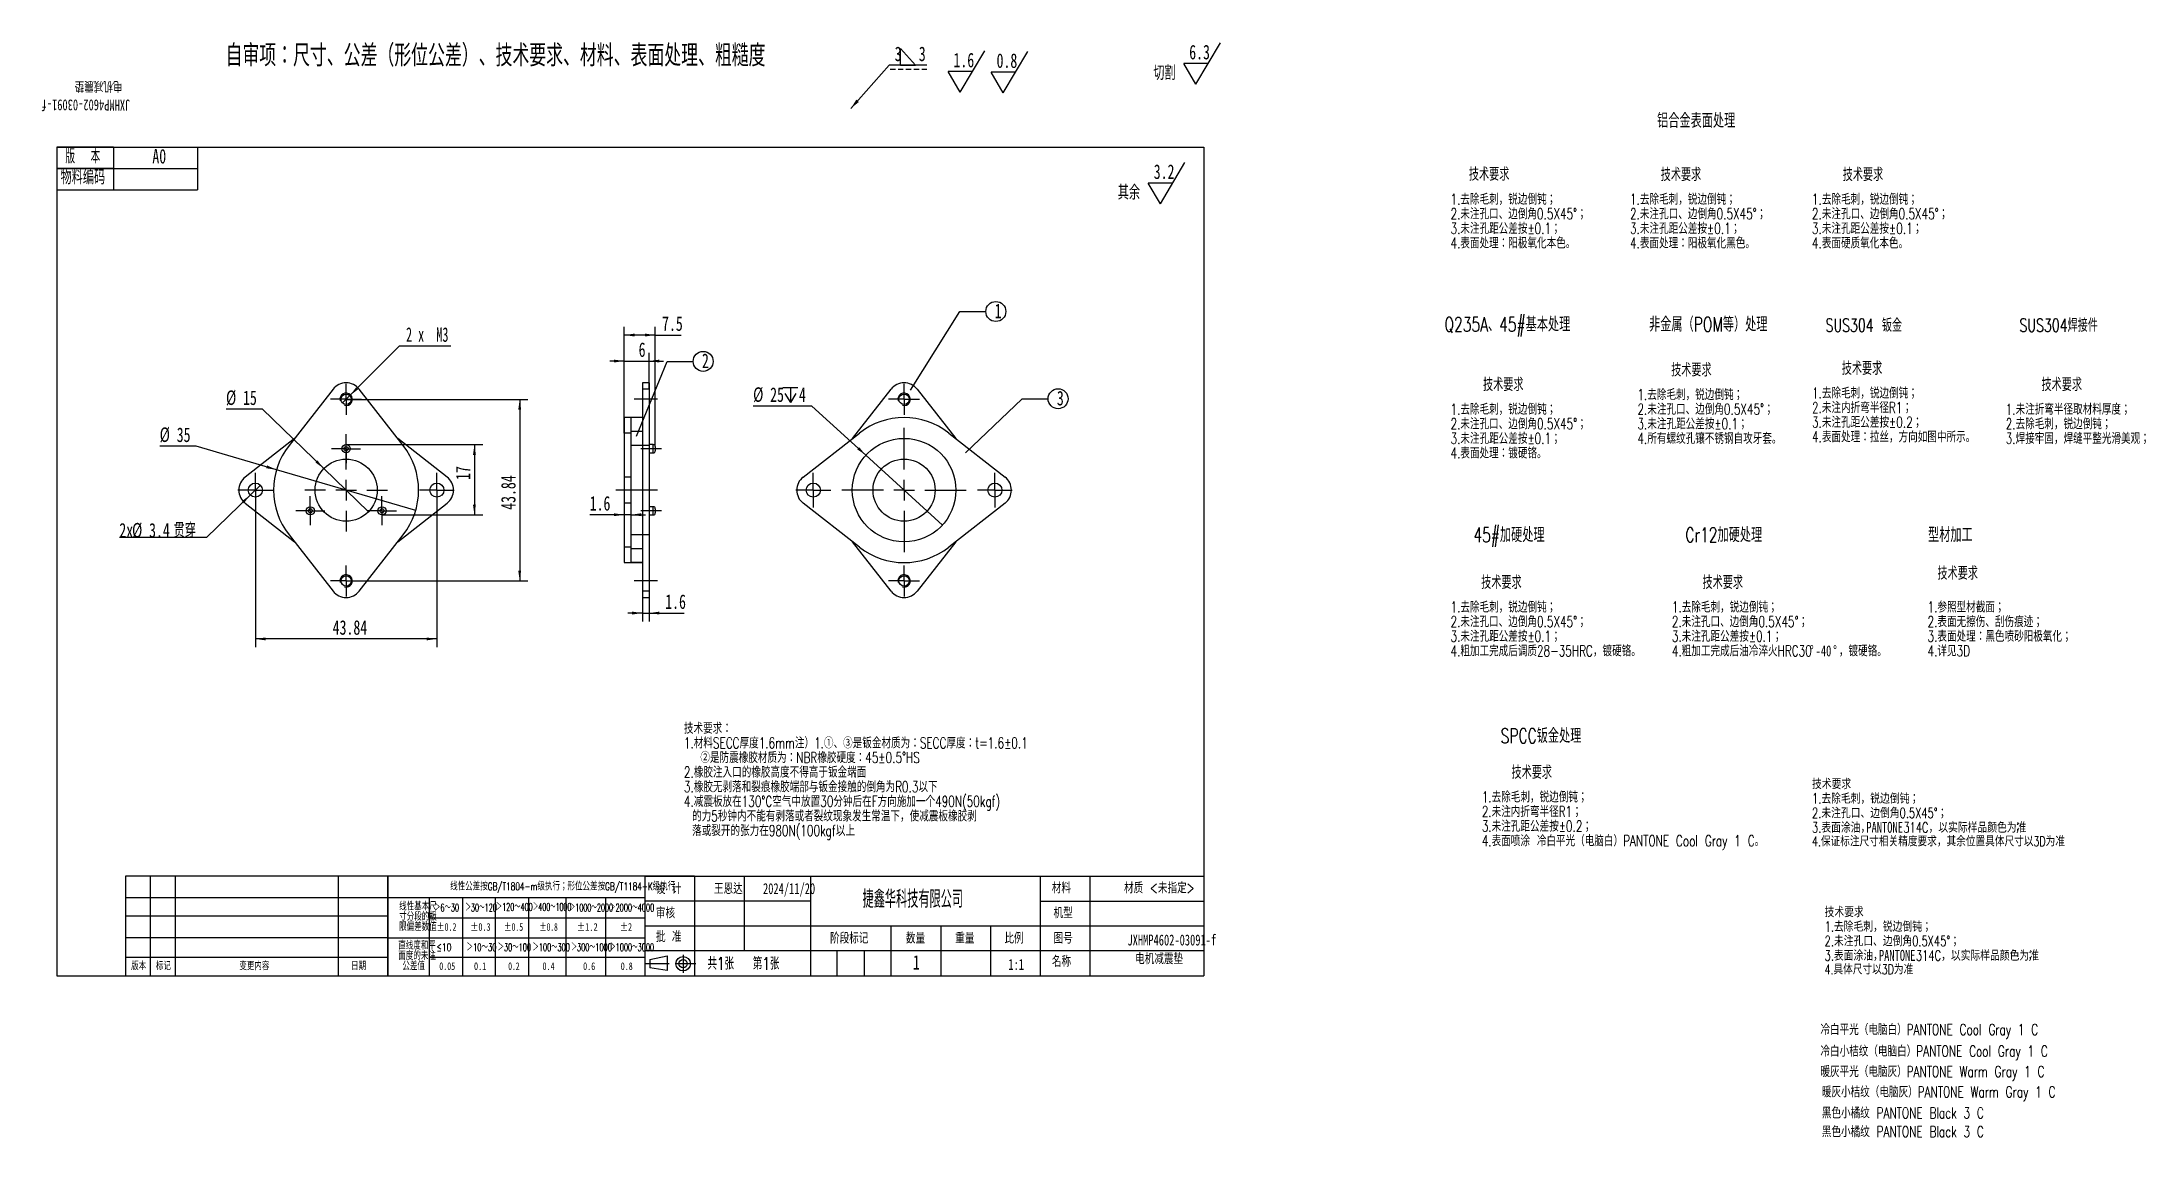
# Model space of a CAD drawing. Extents: x 11 to 515, y -34 to 231.
import ezdxf

# ---------------------------------------------------------------- set-up
doc = ezdxf.new("R2010")
doc.units = 0
for name, pattern in [('SLD-CENTER', [19.05, 15.24, -1.27, 1.27, -1.27]), ('SLD-DASHED', [1.905, 1.27, -0.635]), ('SLD-SOLID', [0])]:
    doc.linetypes.add(name, pattern=pattern)
doc.layers.get('0').update_dxf_attribs({"linetype": 'CONTINUOUS'})
doc.layers.add('FORMAT', color=7, linetype='SLD-SOLID')
doc.layers.add('轮廓实线层', color=7, linetype='SLD-SOLID')
doc.styles.add('SLDTEXTSTYLE0', font='TXT', dxfattribs={"width": 0.7, "bigfont": 'bigfont'})
doc.styles.add('SLDTEXTSTYLE1', font='TXT', dxfattribs={"width": 0.7})
doc.styles.add('SLDTEXTSTYLE10', font='TXT', dxfattribs={"width": 0.569954, "bigfont": 'bigfont'})
doc.styles.add('SLDTEXTSTYLE11', font='TXT', dxfattribs={"width": 0.542825, "bigfont": 'bigfont'})
doc.styles.add('SLDTEXTSTYLE12', font='TXT', dxfattribs={"width": 0.607411, "bigfont": 'bigfont'})
doc.styles.add('SLDTEXTSTYLE13', font='TXT', dxfattribs={"width": 0.494457, "bigfont": 'bigfont'})
doc.styles.add('SLDTEXTSTYLE14', font='TXT', dxfattribs={"width": 0.523419, "bigfont": 'bigfont'})
doc.styles.add('SLDTEXTSTYLE15', font='TXT', dxfattribs={"width": 0.677411})
doc.styles.add('SLDTEXTSTYLE16', font='TXT', dxfattribs={"width": 0.616681})
doc.styles.add('SLDTEXTSTYLE17', font='TXT', dxfattribs={"width": 0.592279})
doc.styles.add('SLDTEXTSTYLE18', font='TXT', dxfattribs={"width": 0.633851})
doc.styles.add('SLDTEXTSTYLE19', font='TXT', dxfattribs={"width": 0.751649})
doc.styles.add('SLDTEXTSTYLE2', font='TXT', dxfattribs={"width": 0.579353, "bigfont": 'bigfont'})
doc.styles.add('SLDTEXTSTYLE20', font='TXT', dxfattribs={"width": 0.672854})
doc.styles.add('SLDTEXTSTYLE21', font='TXT', dxfattribs={"width": 0.604873})
doc.styles.add('SLDTEXTSTYLE22', font='TXT', dxfattribs={"width": 0.692137})
doc.styles.add('SLDTEXTSTYLE23', font='TXT', dxfattribs={"width": 0.516181, "bigfont": 'bigfont'})
doc.styles.add('SLDTEXTSTYLE24', font='TXT', dxfattribs={"width": 0.786906})
doc.styles.add('SLDTEXTSTYLE25', font='TXT', dxfattribs={"width": 0.513075, "bigfont": 'bigfont'})
doc.styles.add('SLDTEXTSTYLE26', font='TXT', dxfattribs={"width": 0.6, "bigfont": 'bigfont'})
doc.styles.add('SLDTEXTSTYLE27', font='TXT', dxfattribs={"width": 0.614286})
doc.styles.add('SLDTEXTSTYLE3', font='TXT', dxfattribs={"width": 0.633333, "bigfont": 'bigfont'})
doc.styles.add('SLDTEXTSTYLE4', font='TXT', dxfattribs={"width": 0.589499, "bigfont": 'bigfont'})
doc.styles.add('SLDTEXTSTYLE5', font='TXT', dxfattribs={"width": 0.526455, "bigfont": 'bigfont'})
doc.styles.add('SLDTEXTSTYLE6', font='TXT', dxfattribs={"width": 0.583287, "bigfont": 'bigfont'})
doc.styles.add('SLDTEXTSTYLE7', font='TXT', dxfattribs={"width": 0.632085})
doc.styles.add('SLDTEXTSTYLE8', font='TXT', dxfattribs={"width": 0.735068, "bigfont": 'bigfont'})
doc.styles.add('SLDTEXTSTYLE9', font='TXT', dxfattribs={"width": 0.615255, "bigfont": 'bigfont'})
doc.dimstyles.new('SLDDIMSTYLE0', dxfattribs={"dimtxt": 0.18, "dimasz": 2.5, "dimexe": 0, "dimexo": 0.0625, "dimgap": 0, "dimtad": 0, "dimtih": 1, "dimtoh": 1, "dimdec": 0, "dimrnd": 1e-09, "dimzin": 0, "dimtxsty": 'STANDARD', "dimsah": 1, "dimcen": 0.09, "dimazin": 3, "dimtfac": 2.5, "dimtdec": 0, "dimtofl": 0, "dimtmove": 0, "dimatfit": 3, "dimtolj": 1, "dimtzin": 0})
doc.dimstyles.new('SLDDIMSTYLE1', dxfattribs={"dimtxt": 3.5, "dimasz": 2.5, "dimexe": 0, "dimexo": 0.0625, "dimgap": 0.875, "dimtad": 2, "dimrnd": 1e-09, "dimzin": 12, "dimtxsty": 'SLDTEXTSTYLE1', "dimsah": 1, "dimcen": 0.09, "dimazin": 3, "dimtfac": 1, "dimtofl": 0, "dimtmove": 0, "dimatfit": 3, "dimtolj": 1, "dimtzin": 12})
doc.dimstyles.new('SLDDIMSTYLE2', dxfattribs={"dimtxt": 3.5, "dimasz": 2.5, "dimexe": 0, "dimexo": 0.0625, "dimgap": 0.875, "dimtad": 0, "dimtih": 1, "dimtoh": 1, "dimrnd": 1e-09, "dimzin": 12, "dimtxsty": 'SLDTEXTSTYLE1', "dimblk1": 'NONE', "dimsah": 1, "dimcen": 0, "dimazin": 3, "dimtfac": 1, "dimtmove": 0, "dimatfit": 3, "dimtolj": 1, "dimtzin": 12})
doc.dimstyles.new('SLDDIMSTYLE3', dxfattribs={"dimtxt": 3.5, "dimasz": 2.5, "dimexe": 0, "dimexo": 0.0625, "dimgap": 0.875, "dimtad": 0, "dimtih": 1, "dimtoh": 1, "dimrnd": 1e-09, "dimzin": 12, "dimtxsty": 'SLDTEXTSTYLE1', "dimblk1": 'NONE', "dimsah": 1, "dimcen": 0, "dimazin": 3, "dimtfac": 1, "dimtmove": 0, "dimatfit": 3, "dimtolj": 1, "dimtzin": 12})
doc.dimstyles.new('SLDDIMSTYLE4', dxfattribs={"dimtxt": 3.5, "dimasz": 2.5, "dimexe": 0, "dimexo": 0.0625, "dimgap": 0.875, "dimtad": 0, "dimtih": 1, "dimtoh": 1, "dimdec": 6, "dimrnd": 1e-09, "dimzin": 12, "dimtxsty": 'SLDTEXTSTYLE1', "dimblk1": 'NONE', "dimsah": 1, "dimcen": 0, "dimazin": 3, "dimtfac": 1, "dimtmove": 0, "dimatfit": 3, "dimtolj": 1, "dimtzin": 12})
doc.dimstyles.new('SLDDIMSTYLE5', dxfattribs={"dimtxt": 3.5, "dimasz": 2.5, "dimexe": 0, "dimexo": 0.0625, "dimgap": 0.875, "dimtad": 0, "dimtih": 1, "dimtoh": 1, "dimrnd": 1e-09, "dimzin": 12, "dimtxsty": 'SLDTEXTSTYLE1', "dimblk1": 'NONE', "dimsah": 1, "dimcen": 0, "dimazin": 3, "dimtfac": 1, "dimtmove": 0, "dimatfit": 3, "dimtolj": 1, "dimtzin": 12})
doc.dimstyles.new('SLDDIMSTYLE6', dxfattribs={"dimtxt": 3.5, "dimasz": 2.5, "dimexe": 0, "dimexo": 0.0625, "dimgap": 0.875, "dimtad": 2, "dimrnd": 1e-09, "dimzin": 12, "dimtxsty": 'SLDTEXTSTYLE1', "dimsah": 1, "dimcen": 0.09, "dimazin": 3, "dimtfac": 1, "dimtmove": 0, "dimatfit": 3, "dimtolj": 1, "dimtzin": 12})
doc.dimstyles.new('SLDDIMSTYLE7', dxfattribs={"dimtxt": 0.18, "dimasz": 0.7, "dimexe": 0, "dimexo": 0.0625, "dimgap": 0, "dimtad": 0, "dimtih": 1, "dimtoh": 1, "dimdec": 0, "dimrnd": 1e-09, "dimzin": 0, "dimtxsty": 'STANDARD', "dimblk1": 'DOT', "dimblk2": 'DOT', "dimsah": 1, "dimcen": 0.09, "dimazin": 3, "dimtfac": 0.7, "dimtdec": 0, "dimtofl": 0, "dimtmove": 0, "dimatfit": 3, "dimtolj": 1, "dimtzin": 0})
doc.dimstyles.new('SLDDIMSTYLE8', dxfattribs={"dimtxt": 3.5, "dimasz": 2.5, "dimexe": 0, "dimexo": 0.0625, "dimgap": 0.875, "dimtad": 0, "dimtih": 1, "dimtoh": 1, "dimrnd": 1e-09, "dimzin": 12, "dimtxsty": 'SLDTEXTSTYLE1', "dimblk1": 'NONE', "dimsah": 1, "dimcen": 0, "dimazin": 3, "dimtfac": 1, "dimtmove": 0, "dimatfit": 3, "dimtolj": 1, "dimtzin": 12})

msp = doc.modelspace()

# ---------------------------------------------------------------- texts
at = {"layer": 'FORMAT'}
for s, insert, char_height, attachment_point, style in [('自审项：尺寸、公差（形位公差）、技术要求、材料、表面处理、粗糙度', (120.1700973, 230.256535), 5.291666667, 2, 'SLDTEXTSTYLE0'), ('铝合金表面处理', (400.671496, 213.627274), 3.5, 1, 'SLDTEXTSTYLE0'), ('版  本', (16.3148449, 205.0298521), 3.5, 1, 'SLDTEXTSTYLE26'), ('A0', (38.9599981, 205.0298521), 3.5, 2, 'SLDTEXTSTYLE1'), ('物料编码', (15.1178318, 199.9772987), 3.5, 1, 'SLDTEXTSTYLE0'), ('Q235A、45#基本处理', (349.3171641, 164.4568915), 3.5, 1, 'SLDTEXTSTYLE0'), ('非金属（POM等）处理', (398.7221894, 164.4568915), 3.5, 1, 'SLDTEXTSTYLE0'), ('SUS304 钣金', (441.3409758, 164.0644723), 3.175, 1, 'SLDTEXTSTYLE0'), ('SUS304焊接件', (488.1716075, 164.0644723), 3.175, 1, 'SLDTEXTSTYLE0'), ('45#加硬处理', (356.3085826, 113.622175), 3.5, 1, 'SLDTEXTSTYLE0'), ('Cr12加硬处理', (407.4827229, 113.622175), 3.5, 1, 'SLDTEXTSTYLE0'), ('型材加工', (466.0942616, 113.622175), 3.5, 1, 'SLDTEXTSTYLE0'), ('SPCC钣金处理', (362.8854879, 65.1154743), 3.5, 1, 'SLDTEXTSTYLE0'), ('线性公差按GB/T1804-m级执行；形位公差按GB/T1184-K级执行', (136.383077, 27.9233948), 1.852083333, 2, 'SLDTEXTSTYLE0'), ('设 计', (158.8930257, 27.7982046), 2.64583333, 1, 'SLDTEXTSTYLE3'), ('王恩达', (176.3760449, 27.7982046), 2.64583333, 2, 'SLDTEXTSTYLE0'), ('2024/11/20', (191.0541866, 27.7982046), 2.64583333, 2, 'SLDTEXTSTYLE1'), ('捷鑫华科技有限公司', (208.7875155, 26.0648544), 4.23333333, 1, 'SLDTEXTSTYLE2'), ('材料', (254.5004448, 27.9810184), 2.64583333, 1, 'SLDTEXTSTYLE0'), ('材质 <未指定>', (280.4489299, 27.9810184), 2.64583333, 2, 'SLDTEXTSTYLE0'), ('＞6～30', (105.3457135, 22.818428), 1.85208333, 1, 'SLDTEXTSTYLE4'), ('＞30～120', (112.8687093, 22.818428), 1.85208333, 1, 'SLDTEXTSTYLE5'), ('＞120～400', (120.24049, 22.9790354), 1.85208333, 1, 'SLDTEXTSTYLE6'), ('＞400～1000', (129.2080373, 22.9790354), 1.85208333, 1, 'SLDTEXTSTYLE13'), ('＞1000～2000', (138.0608809, 22.818428), 1.85208333, 1, 'SLDTEXTSTYLE14'), ('＞2000～4000', (147.8019439, 22.818428), 1.85208333, 1, 'SLDTEXTSTYLE23'), ('审核', (158.8954755, 21.9570748), 2.64583333, 1, 'SLDTEXTSTYLE0'), ('机型', (254.9053539, 21.9570748), 2.64583333, 1, 'SLDTEXTSTYLE0'), ('±0.2', (105.9442107, 18.1427057), 1.85208333, 1, 'SLDTEXTSTYLE7'), ('±0.3', (114.0605591, 18.1427057), 1.85208333, 1, 'SLDTEXTSTYLE15'), ('±0.5', (122.1661915, 18.1427057), 1.85208333, 1, 'SLDTEXTSTYLE16'), ('±0.8', (130.7171427, 18.1427057), 1.85208333, 1, 'SLDTEXTSTYLE17'), ('±1.2', (139.7997812, 18.1427057), 1.85208333, 1, 'SLDTEXTSTYLE22'), ('±2', (150.1753541, 18.1427057), 1.85208333, 1, 'SLDTEXTSTYLE24'), ('批 准', (158.8954755, 16.2213884), 2.64583333, 1, 'SLDTEXTSTYLE3'), ('阶段标记', (200.9403948, 15.8516456), 2.64583333, 1, 'SLDTEXTSTYLE0'), ('数量', (219.2614749, 15.8516456), 2.64583333, 1, 'SLDTEXTSTYLE0'), ('重量', (231.1731646, 15.8516456), 2.64583333, 1, 'SLDTEXTSTYLE0'), ('比例', (243.0583908, 15.8516456), 2.64583333, 1, 'SLDTEXTSTYLE0'), ('图号', (254.9053539, 15.8516456), 2.64583333, 1, 'SLDTEXTSTYLE0'), ('≤10', (105.8993732, 13.2336074), 1.85208333, 1, 'SLDTEXTSTYLE8'), ('＞10～30', (113.1568111, 13.2336074), 1.85208333, 1, 'SLDTEXTSTYLE12'), ('＞30～100', (120.6328077, 13.2336074), 1.85208333, 1, 'SLDTEXTSTYLE9'), ('＞100～300', (129.1343789, 13.2336074), 1.85208333, 1, 'SLDTEXTSTYLE10'), ('＞300～1000', (138.4252815, 13.2336074), 1.85208333, 1, 'SLDTEXTSTYLE11'), ('＞1000～3000', (147.8431005, 13.2336074), 1.85208333, 1, 'SLDTEXTSTYLE25'), ('共1张', (171.3370304, 9.8974457), 3, 1, 'SLDTEXTSTYLE0'), ('第1张', (182.2886166, 9.8974457), 3, 1, 'SLDTEXTSTYLE0'), ('1', (220.957964, 10.4197573), 3.5, 1, 'SLDTEXTSTYLE1'), ('名称', (254.5224359, 10.2315951), 2.64583333, 1, 'SLDTEXTSTYLE0'), ('版本', (32.1708972, 8.6674372), 1.85208333, 1, 'SLDTEXTSTYLE0'), ('标记', (38.1463026, 8.6674372), 1.85208333, 1, 'SLDTEXTSTYLE0'), ('变更内容', (58.295092, 8.6674372), 1.85208333, 1, 'SLDTEXTSTYLE0'), ('日期', (85.2974817, 8.6674372), 1.85208333, 1, 'SLDTEXTSTYLE0'), ('0.05', (106.58533, 8.6792469), 1.85208333, 1, 'SLDTEXTSTYLE18'), ('0.1', (114.9608721, 8.6792469), 1.85208333, 1, 'SLDTEXTSTYLE19'), ('0.2', (123.2298769, 8.6792469), 1.85208333, 1, 'SLDTEXTSTYLE21'), ('0.4', (131.5166488, 8.6674372), 1.85208333, 1, 'SLDTEXTSTYLE20'), ('0.6', (141.3219343, 8.6674372), 1.85208333, 1, 'SLDTEXTSTYLE1'), ('0.8', (150.3931919, 8.6674372), 1.85208333, 1, 'SLDTEXTSTYLE1'), ('1:1', (245.898339, 9.4833778), 2.64583333, 2, 'SLDTEXTSTYLE1'), ('冷白平光（电脑白）PANTONE Cool Gray 1 C', (440.1053541, -6.2331246), 2.645833333, 1, 'SLDTEXTSTYLE0'), ('冷白小桔纹（电脑白）PANTONE Cool Gray 1 C', (440.1053541, -11.4365076), 2.645833333, 1, 'SLDTEXTSTYLE0'), ('暖灰平光（电脑灰）PANTONE Warm Gray 1 C', (440.1053541, -16.3670088), 2.645833333, 1, 'SLDTEXTSTYLE0'), ('暖灰小桔纹（电脑灰）PANTONE Warm Gray 1 C', (440.4502899, -21.2819828), 2.645833333, 1, 'SLDTEXTSTYLE0'), ('黑色小橘纹 PANTONE Black 3 C', (440.4502899, -26.3599406), 2.645833333, 1, 'SLDTEXTSTYLE0'), ('黑色小橘纹 PANTONE Black 3 C', (440.4502899, -30.8860413), 2.645833333, 1, 'SLDTEXTSTYLE0')]:
    msp.add_mtext(s, dxfattribs=dict(at, insert=insert, char_height=char_height, attachment_point=attachment_point, style=style))

# ---------------------------------------------------------------- blocks, each defined once
blk = doc.blocks.new('SW_NOTE_0')
at = {"layer": 'FORMAT', "color": 0, "attachment_point": 1}
for s, insert, char_height, style in [('技术要求', (0, 3.22), 2.5, 'SLDTEXTSTYLE0'), ('2.未注孔口、边倒角0.5X45°；', (0, -3.78), 2.5, 'SLDTEXTSTYLE0'), ('1.去除毛刺，锐边倒钝；', (0, -0.28), 2.5, 'SLDTEXTSTYLE0'), ('3.表面涂油，', (0, -7.28), 2.5, 'SLDTEXTSTYLE0'), ('PANTONE', (13.12, -7.17), 2.646, 'SLDTEXTSTYLE1'), ('314C，以实际样品颜色为准', (22.06, -7.28), 2.5, 'SLDTEXTSTYLE0'), ('；', (48.46, -7.44), 2.38, 'SLDTEXTSTYLE0'), ('4.保证标注尺寸相关精度要求，其余位置具体尺寸以3D为准', (0, -10.69), 2.3813, 'SLDTEXTSTYLE0')]:
    blk.add_mtext(s, dxfattribs=dict(at, insert=insert, char_height=char_height, style=style))
blk = doc.blocks.new('SW_NOTE_0_1')
at = {"layer": 'FORMAT', "color": 0, "attachment_point": 1}
for s, insert, char_height, style in [('技术要求', (0, 3.22), 2.5, 'SLDTEXTSTYLE0'), ('2.未注孔口、边倒角0.5X45°；', (0, -3.78), 2.5, 'SLDTEXTSTYLE0'), ('1.去除毛刺，锐边倒钝；', (0, -0.28), 2.5, 'SLDTEXTSTYLE0'), ('3.表面涂油，', (0, -7.28), 2.5, 'SLDTEXTSTYLE0'), ('PANTONE', (13.12, -7.17), 2.646, 'SLDTEXTSTYLE1'), ('314C，以实际样品颜色为准', (22.06, -7.28), 2.5, 'SLDTEXTSTYLE0'), ('；', (48.46, -7.44), 2.38, 'SLDTEXTSTYLE0'), ('4.具体尺寸以3D为准', (0, -10.69), 2.3813, 'SLDTEXTSTYLE0')]:
    blk.add_mtext(s, dxfattribs=dict(at, insert=insert, char_height=char_height, style=style))
blk = doc.blocks.new('SW_NOTE_0_2')
at = {"layer": 'FORMAT', "color": 0, "attachment_point": 1, "style": 'SLDTEXTSTYLE0'}
for s, insert, char_height in [('技术要求', (5.95, 4.09), 3.175), ('1.去除毛刺，锐边倒钝；', (-1.23, -2.12), 2.6458), ('2.未注内折弯半径R1；', (-1.23, -5.64), 2.6458), ('3.未注孔距公差按±0.2；', (-1.23, -9.17), 2.6458), ('4.表面处理：拉丝，方向如图中所示。', (-1.23, -12.7), 2.6458)]:
    blk.add_mtext(s, dxfattribs=dict(at, insert=insert, char_height=char_height))
blk = doc.blocks.new('SW_NOTE_0_3')
at = {"layer": 'FORMAT', "color": 0, "attachment_point": 1, "style": 'SLDTEXTSTYLE0'}
for s, insert, char_height in [('技术要求：', (0, 3.41), 2.646), ('1.材料SECC厚度1.6mm注）1.①、③是钣金材质为：SECC厚度：t=1.6±0.1', (0, -0.12), 2.6458), ('②是防震橡胶材质为：NBR橡胶硬度：45±0.5°HS', (3.97, -3.64), 2.6458), ('2.橡胶注入口的橡胶高度不得高于钣金端面', (0, -7.17), 2.6458), ('3.橡胶无剥落和裂痕橡胶端部与钣金接触的倒角为R0.3以下', (0, -10.7), 2.6458), ('4.减震板放在130°C空气中放置30分钟后在F方向施加一个490N(50kgf)', (0, -14.23), 2.6458), ('的力5秒钟内不能有剥落或者裂纹现象发生常温下，使减震板橡胶剥', (1.98, -17.76), 2.6458), ('落或裂开的张力在980N(100kgf以上', (1.98, -21.28), 2.6458)]:
    blk.add_mtext(s, dxfattribs=dict(at, insert=insert, char_height=char_height))
blk = doc.blocks.new('SW_NOTE_0_4')
at = {"layer": 'FORMAT', "color": 0, "attachment_point": 1, "style": 'SLDTEXTSTYLE0'}
for s, insert, char_height in [('技术要求', (0, 4.09), 3.175), ('1.去除毛刺，锐边倒钝；', (-7.41, -2.12), 2.6458), ('2.未注孔口、边倒角0.5X45°；', (-7.41, -5.64), 2.6458), ('3.未注孔距公差按±0.1；', (-7.41, -9.17), 2.6458), ('4.表面处理：阳极氧化黑色。', (-7.41, -12.7), 2.6458)]:
    blk.add_mtext(s, dxfattribs=dict(at, insert=insert, char_height=char_height))
blk = doc.blocks.new('SW_NOTE_0_5')
at = {"layer": 'FORMAT', "color": 0, "attachment_point": 1, "style": 'SLDTEXTSTYLE0'}
for s, insert, char_height in [('技术要求', (0, 4.09), 3.175), ('1.去除毛刺，锐边倒钝；', (-4.45, -2.22), 2.6458), ('2.未注孔口、边倒角0.5X45°；', (-4.45, -5.74), 2.6458), ('3.未注孔距公差按±0.1；', (-4.45, -9.27), 2.6458), ('4.表面处理：阳极氧化本色。', (-4.45, -12.8), 2.6458)]:
    blk.add_mtext(s, dxfattribs=dict(at, insert=insert, char_height=char_height))
blk = doc.blocks.new('SW_NOTE_0_6')
at = {"layer": 'FORMAT', "color": 0, "attachment_point": 1, "style": 'SLDTEXTSTYLE0'}
for s, insert, char_height in [('技术要求', (2.38, 4.09), 3.175), ('1.参照型材截面；', (0, -4.35), 2.646), ('2.表面无擦伤、刮伤痕迹；', (0, -7.88), 2.6458), ('3.表面处理：黑色喷砂阳极氧化；', (0, -11.41), 2.6458), ('4.详见3D', (0, -14.93), 2.646)]:
    blk.add_mtext(s, dxfattribs=dict(at, insert=insert, char_height=char_height))
blk = doc.blocks.new('SW_NOTE_0_7')
at = {"layer": 'FORMAT', "color": 0, "attachment_point": 1, "style": 'SLDTEXTSTYLE0'}
for s, insert, char_height in [('技术要求', (1.19, 4.09), 3.175), ('1.去除毛刺，锐边倒钝；', (-6.67, -2.12), 2.6458), ('2.未注孔口、边倒角0.5X45°；', (-6.67, -5.64), 2.6458), ('3.未注孔距公差按±0.1；', (-6.67, -9.17), 2.6458), ('4.表面处理：镀硬铬。', (-6.67, -12.7), 2.6458)]:
    blk.add_mtext(s, dxfattribs=dict(at, insert=insert, char_height=char_height))
blk = doc.blocks.new('SW_NOTE_0_8')
at = {"layer": 'FORMAT', "color": 0, "attachment_point": 1, "style": 'SLDTEXTSTYLE0'}
for s, insert, char_height in [('技术要求', (5.95, 4.09), 3.175), ('1.去除毛刺，锐边倒钝；', (-1.23, -2.12), 2.6458), ('2.未注内折弯半径R1；', (-1.23, -5.64), 2.6458), ('3.未注孔距公差按±0.2；', (-1.23, -9.17), 2.6458), ('4.表面喷涂 冷白平光（电脑白）PANTONE Cool Gray 1 C。', (-1.23, -12.7), 2.6458)]:
    blk.add_mtext(s, dxfattribs=dict(at, insert=insert, char_height=char_height))
blk = doc.blocks.new('SW_NOTE_0_9')
at = {"layer": 'FORMAT', "color": 0, "attachment_point": 1, "style": 'SLDTEXTSTYLE0'}
for s, insert, char_height in [('技术要求', (0, 4.09), 3.175), ('1.去除毛刺，锐边倒钝；', (-8.15, -2.12), 2.6458), ('2.未注孔口、边倒角0.5X45°；', (-8.15, -5.64), 2.6458), ('3.未注孔距公差按±0.1；', (-8.15, -9.17), 2.6458), ('4.所有螺纹孔镶不锈钢自攻牙套。', (-8.15, -12.7), 2.6458)]:
    blk.add_mtext(s, dxfattribs=dict(at, insert=insert, char_height=char_height))
blk = doc.blocks.new('SW_NOTE_0_10')
at = {"layer": 'FORMAT', "color": 0, "attachment_point": 1, "style": 'SLDTEXTSTYLE0'}
for s, insert, char_height in [('技术要求', (0, 4.09), 3.175), ('1.去除毛刺，锐边倒钝；', (-7.41, -2.12), 2.6458), ('2.未注孔口、边倒角0.5X45°；', (-7.41, -5.64), 2.6458), ('3.未注孔距公差按±0.1；', (-7.41, -9.17), 2.6458), ('4.表面硬质氧化本色。', (-7.41, -12.7), 2.6458)]:
    blk.add_mtext(s, dxfattribs=dict(at, insert=insert, char_height=char_height))
blk = doc.blocks.new('SW_NOTE_0_11')
at = {"layer": 'FORMAT', "color": 0, "attachment_point": 1, "style": 'SLDTEXTSTYLE0'}
for s, insert, char_height in [('技术要求', (0, 4.09), 3.175), ('1.未注折弯半径取材料厚度；', (-8.64, -2.12), 2.6458), ('2.去除毛刺，锐边倒钝；', (-8.64, -5.64), 2.6458), ('3.焊接牢固，焊缝平整光滑美观；', (-8.64, -9.17), 2.6458)]:
    blk.add_mtext(s, dxfattribs=dict(at, insert=insert, char_height=char_height))
blk = doc.blocks.new('SW_NOTE_0_12')
at = {"layer": 'FORMAT', "color": 0, "attachment_point": 1}
for s, insert, char_height, style in [('技术要求', (0, 4.09), 3.175, 'SLDTEXTSTYLE0'), ('1.去除毛刺，锐边倒钝；', (-7.41, -2.12), 2.6458, 'SLDTEXTSTYLE0'), ('2.未注孔口、边倒角0.5X45°；', (-7.41, -5.64), 2.6458, 'SLDTEXTSTYLE0'), ('3.未注孔距公差按±0.1；', (-7.41, -9.17), 2.6458, 'SLDTEXTSTYLE0'), ('4.粗加工完成后油冷淬火HRC30', (-7.41, -12.7), 2.6458, 'SLDTEXTSTYLE0'), ('%%d', (25.92, -12.7), 2.646, 'SLDTEXTSTYLE1'), ('-40', (27.32, -12.7), 2.646, 'SLDTEXTSTYLE1'), ('%%d', (31.53, -12.7), 2.646, 'SLDTEXTSTYLE1'), ('，镀硬铬。', (32.92, -12.7), 2.646, 'SLDTEXTSTYLE0')]:
    blk.add_mtext(s, dxfattribs=dict(at, insert=insert, char_height=char_height, style=style))
blk = doc.blocks.new('SW_NOTE_0_13')
at = {"layer": 'FORMAT', "color": 0, "attachment_point": 1, "style": 'SLDTEXTSTYLE0'}
for s, insert, char_height in [('技术要求', (0, 4.09), 3.175), ('1.去除毛刺，锐边倒钝；', (-7.41, -2.12), 2.6458), ('2.未注孔口、边倒角0.5X45°；', (-7.41, -5.64), 2.6458), ('3.未注孔距公差按±0.1；', (-7.41, -9.17), 2.6458), ('4.粗加工完成后调质28-35HRC，镀硬铬。', (-7.41, -12.7), 2.6458)]:
    blk.add_mtext(s, dxfattribs=dict(at, insert=insert, char_height=char_height))
blk = doc.blocks.new('SW_NOTE_0_14')
at = {"layer": 'FORMAT', "color": 0, "char_height": 1.852, "attachment_point": 2, "style": 'SLDTEXTSTYLE0'}
for s, insert in [('线性基本尺', (6.37, 2.39)), ('寸分段的极', (6.37, -0.08)), ('限偏差数值', (6.37, -2.55))]:
    blk.add_mtext(s, dxfattribs=dict(at, insert=insert))
blk = doc.blocks.new('SW_NOTE_0_15')
at = {"layer": 'FORMAT', "color": 0, "char_height": 1.852, "attachment_point": 2, "style": 'SLDTEXTSTYLE0'}
for s, insert in [('面度的未注', (6.37, -0.08)), ('直线度和平', (6.37, 2.39)), ('公差值', (5.55, -2.55))]:
    blk.add_mtext(s, dxfattribs=dict(at, insert=insert))
blk = doc.blocks.new('SW_NOTE_0_16')
at = {"layer": 'FORMAT', "color": 0, "attachment_point": 2}
for s, insert, char_height, style in [('JXHMP4602-03091-f', (16.66, 3.41), 2.6458, 'SLDTEXTSTYLE1'), ('电机减震垫', (13.59, -1.12), 2.646, 'SLDTEXTSTYLE0')]:
    blk.add_mtext(s, dxfattribs=dict(at, insert=insert, char_height=char_height, style=style))
blk = doc.blocks.new('SW_NOTE_0_17')
at = {"layer": 'FORMAT', "color": 0, "attachment_point": 2, "rotation": 180}
for s, insert, char_height, style in [('电机减震垫', (-13.59, 1.12), 2.646, 'SLDTEXTSTYLE0'), ('JXHMP4602-03091-f', (-16.66, -3.41), 2.6458, 'SLDTEXTSTYLE1')]:
    blk.add_mtext(s, dxfattribs=dict(at, insert=insert, char_height=char_height, style=style))
blk = doc.blocks.new('SW_SFSYMBOL_0')
at = {"layer": 'FORMAT', "color": 0}
for p, q in [((1.63, -5), (7.53, 5)), ((1.63, -5), (-1.32, 0)), ((4.58, 0), (-1.32, 0))]:
    blk.add_line(p, q, dxfattribs=at)
at = {"layer": 'FORMAT', "color": 0, "char_height": 3.5, "attachment_point": 1}
for s, insert, style in [('3.2', (0, 4.51), 'SLDTEXTSTYLE1'), ('其余', (-8.68, -0.49), 'SLDTEXTSTYLE0')]:
    blk.add_mtext(s, dxfattribs=dict(at, insert=insert, style=style))
blk = doc.blocks.new('SW_SFSYMBOL_1')
at = {"layer": 'FORMAT', "color": 0}
for p, q in [((1.63, -5), (7.53, 5)), ((1.63, -5), (-1.32, 0)), ((4.58, 0), (-1.32, 0))]:
    blk.add_line(p, q, dxfattribs=at)
at = {"layer": 'FORMAT', "color": 0, "char_height": 3.5, "attachment_point": 1}
for s, insert, style in [('6.3', (0, 4.51), 'SLDTEXTSTYLE1'), ('切割', (-8.68, -0.49), 'SLDTEXTSTYLE0')]:
    blk.add_mtext(s, dxfattribs=dict(at, insert=insert, style=style))
blk = doc.blocks.new('SW_SFSYMBOL_2')
at = {"layer": 'FORMAT', "color": 0}
for p, q in [((1.63, -5), (7.53, 5)), ((1.63, -5), (-1.32, 0)), ((4.58, 0), (-1.32, 0))]:
    blk.add_line(p, q, dxfattribs=at)
at = {"layer": 'FORMAT', "color": 0, "insert": (0, 4.51), "char_height": 3.5, "attachment_point": 1, "style": 'SLDTEXTSTYLE1'}
blk.add_mtext('0.8', dxfattribs=at)
blk = doc.blocks.new('SW_SFSYMBOL_3')
at = {"layer": 'FORMAT', "color": 0}
for p, q in [((1.63, -5), (7.53, 5)), ((1.63, -5), (-1.32, 0)), ((4.58, 0), (-1.32, 0))]:
    blk.add_line(p, q, dxfattribs=at)
at = {"layer": 'FORMAT', "color": 0, "insert": (0, 4.51), "char_height": 3.5, "attachment_point": 1, "style": 'SLDTEXTSTYLE1'}
blk.add_mtext('1.6', dxfattribs=at)
blk = doc.blocks.new('SW_SYMBOL_WELD_FILL')
at = {"layer": 'FORMAT', "color": 0}
for p, q in [((100, 0), (100, 900)), ((100, 900), (900, 0)), ((100, 0), (900, 0))]:
    blk.add_line(p, q, dxfattribs=at)
blk = doc.blocks.new('SW_WELDSYMBOL_0')
at = {"layer": 'FORMAT', "color": 0}
blk.add_line((9.1, 0), (0, 0), dxfattribs=at)
at = {"layer": 'FORMAT', "color": 0, "linetype": 'SLD-DASHED'}
blk.add_line((9.1, -1), (0, -1), dxfattribs=at)
at = {"layer": 'FORMAT', "color": 0, "xscale": 0.004511737089201878, "yscale": 0.004511737089201878, "zscale": 0.004511737089201878}
blk.add_blockref('SW_SYMBOL_WELD_FILL', (2.29, 0), dxfattribs=at)
at = {"layer": 'FORMAT', "color": 0, "char_height": 3.5, "attachment_point": 1, "style": 'SLDTEXTSTYLE1'}
for insert in [(1.31, 4.51), (7.13, 4.51)]:
    blk.add_mtext('3', dxfattribs=dict(at, insert=insert))
blk = doc.blocks.new('_D')
at = {"layer": 'FORMAT'}
for p, q in [((87.2, 133.67), (117.07, 133.67)), ((115.07, 133.67), (115.07, 116.67)), ((95.72, 116.67), (117.07, 116.67))]:
    blk.add_line(p, q, dxfattribs=at)
for points in [[(115.07, 133.67), (114.72, 131.17), (115.42, 131.17)], [(115.07, 116.67), (115.42, 119.17), (114.72, 119.17)]]:
    blk.add_solid(points, dxfattribs=at)
at = {"layer": 'FORMAT', "insert": (110.56, 125.14), "char_height": 3.5, "attachment_point": 1, "rotation": 90, "style": 'SLDTEXTSTYLE1'}
blk.add_mtext('17', dxfattribs=at)
blk = doc.blocks.new('_D_1')
at = {"layer": 'FORMAT'}
for p, q in [((84.08, 144.59), (128, 144.59)), ((126, 144.59), (126, 100.75)), ((84.08, 100.75), (128, 100.75))]:
    blk.add_line(p, q, dxfattribs=at)
for points in [[(126, 144.59), (125.65, 142.09), (126.35, 142.09)], [(126, 100.75), (126.35, 103.25), (125.65, 103.25)]]:
    blk.add_solid(points, dxfattribs=at)
at = {"layer": 'FORMAT', "insert": (121.49, 117.92), "char_height": 3.5, "attachment_point": 1, "rotation": 90, "style": 'SLDTEXTSTYLE1'}
blk.add_mtext('43.84', dxfattribs=at)
blk = doc.blocks.new('_D_2')
at = {"layer": 'FORMAT'}
for p, q in [((62.16, 118.47), (62.16, 84.75)), ((106, 118.47), (106, 84.75)), ((106, 86.75), (62.16, 86.75))]:
    blk.add_line(p, q, dxfattribs=at)
for points in [[(62.16, 86.75), (64.66, 86.4), (64.66, 87.1)], [(106, 86.75), (103.5, 87.1), (103.5, 86.4)]]:
    blk.add_solid(points, dxfattribs=at)
at = {"layer": 'FORMAT', "insert": (80.84, 91.27), "char_height": 3.5, "attachment_point": 1, "style": 'SLDTEXTSTYLE1'}
blk.add_mtext('43.84', dxfattribs=at)
blk = doc.blocks.new('_D_3')
at = {"layer": 'FORMAT'}
for p, q in [((63.85, 142.22), (55.08, 142.22)), ((78.69, 127.88), (63.85, 142.22)), ((89.48, 117.46), (78.69, 127.88))]:
    blk.add_line(p, q, dxfattribs=at)
blk.add_solid([(78.69, 127.88), (77.13, 129.87), (76.65, 129.37)], dxfattribs=at)
at = {"layer": 'FORMAT', "char_height": 3.5, "attachment_point": 1, "style": 'SLDTEXTSTYLE1'}
for s, insert in [('%%c', (55.08, 146.74)), ('15', (59.19, 146.73))]:
    blk.add_mtext(s, dxfattribs=dict(at, insert=insert))
blk = doc.blocks.new('_NONE')
blk = doc.blocks.new('_D_4')
at = {"layer": 'FORMAT'}
for p, q in [((47.84, 133.28), (39.06, 133.28)), ((67.29, 127.59), (47.84, 133.28)), ((100.88, 117.76), (67.29, 127.59))]:
    blk.add_line(p, q, dxfattribs=at)
blk.add_solid([(67.29, 127.59), (64.99, 128.63), (64.79, 127.95)], dxfattribs=at)
at = {"layer": 'FORMAT', "char_height": 3.5, "attachment_point": 1, "style": 'SLDTEXTSTYLE1'}
for s, insert in [('%%c', (39.06, 137.81)), ('35', (43.18, 137.79))]:
    blk.add_mtext(s, dxfattribs=dict(at, insert=insert))
blk = doc.blocks.new('_D_5')
at = {"layer": 'FORMAT'}
for p, q in [((84.97, 145.48), (96.97, 157.48)), ((96.97, 157.48), (109.38, 157.48)), ((83.2, 143.71), (84.97, 145.48))]:
    blk.add_line(p, q, dxfattribs=at)
blk.add_solid([(84.97, 145.48), (86.98, 147), (86.49, 147.49)], dxfattribs=at)
at = {"layer": 'FORMAT', "insert": (98.55, 161.98), "char_height": 3.5, "attachment_point": 1, "style": 'SLDTEXTSTYLE27'}
blk.add_mtext('2 x  M3', dxfattribs=at)
blk = doc.blocks.new('_D_6')
at = {"layer": 'FORMAT'}
for p, q in [((60.94, 121.49), (50.34, 111.27)), ((63.39, 123.85), (60.94, 121.49)), ((50.34, 111.27), (29.32, 111.27))]:
    blk.add_line(p, q, dxfattribs=at)
blk.add_solid([(60.94, 121.49), (58.9, 120.01), (59.38, 119.51)], dxfattribs=at)
at = {"layer": 'FORMAT', "char_height": 3.5, "attachment_point": 1}
for s, insert, style in [('2x', (29.32, 114.73), 'SLDTEXTSTYLE1'), ('%%c', (32.39, 114.75), 'SLDTEXTSTYLE1'), ('3.4', (36.5, 114.73), 'SLDTEXTSTYLE1'), ('贯穿', (42.42, 114.73), 'SLDTEXTSTYLE0')]:
    blk.add_mtext(s, dxfattribs=dict(at, insert=insert, style=style))
blk = doc.blocks.new('SW_CENTERMARKSYMBOL_0')
at = {"layer": 'FORMAT', "color": 0}
for p, q in [((0, 5), (0, 10)), ((-5, 0), (-10, 0)), ((0, 0), (-2.5, 0)), ((0, 0), (0, 2.5)), ((0, 0), (0, -2.5)), ((0, 0), (2.5, 0)), ((5, 0), (10, 0)), ((0, -5), (0, -10))]:
    blk.add_line(p, q, dxfattribs=at)
blk = doc.blocks.new('SW_CENTERMARKSYMBOL_1')
at = {"layer": 'FORMAT', "color": 0}
for p, q in [((-2.5, 0), (-4.2, 0)), ((0, 0), (-2.5, 0)), ((0, 2.5), (0, 4.2)), ((0, 0), (0, 2.5)), ((0, 0), (0, -2.5)), ((0, 0), (2.5, 0)), ((2.5, 0), (4.2, 0)), ((0, -2.5), (0, -4.2))]:
    blk.add_line(p, q, dxfattribs=at)
blk = doc.blocks.new('SW_CENTERMARKSYMBOL_2')
at = {"layer": 'FORMAT', "color": 0}
for p, q in [((-2.5, 0), (-4.2, 0)), ((0, 0), (-2.5, 0)), ((0, 2.5), (0, 4.2)), ((0, 0), (0, 2.5)), ((0, 0), (0, -2.5)), ((0, 0), (2.5, 0)), ((2.5, 0), (4.2, 0)), ((0, -2.5), (0, -4.2))]:
    blk.add_line(p, q, dxfattribs=at)
blk = doc.blocks.new('SW_CENTERMARKSYMBOL_3')
at = {"layer": 'FORMAT', "color": 0}
for p, q in [((-2.5, 0), (-3.75, 0)), ((0, 0), (-2.5, 0)), ((0, 2.5), (0, 3.75)), ((0, 0), (0, 2.5)), ((0, 0), (0, -2.5)), ((0, 0), (2.5, 0)), ((2.5, 0), (3.75, 0)), ((0, -2.5), (0, -3.75))]:
    blk.add_line(p, q, dxfattribs=at)
blk = doc.blocks.new('SW_CENTERMARKSYMBOL_4')
at = {"layer": 'FORMAT', "color": 0}
for p, q in [((-2.5, 0), (-3.75, 0)), ((0, 0), (-2.5, 0)), ((0, 2.5), (0, 3.75)), ((0, 0), (0, 2.5)), ((0, 0), (0, -2.5)), ((0, 0), (2.5, 0)), ((2.5, 0), (3.75, 0)), ((0, -2.5), (0, -3.75))]:
    blk.add_line(p, q, dxfattribs=at)
blk = doc.blocks.new('SW_CENTERMARKSYMBOL_5')
at = {"layer": 'FORMAT', "color": 0}
for p, q in [((-2.5, 0), (-3.5, 0)), ((0, 0), (-2.5, 0)), ((0, 2.5), (0, 3.5)), ((0, 0), (0, 2.5)), ((0, 0), (0, -2.5)), ((0, 0), (2.5, 0)), ((2.5, 0), (3.5, 0)), ((0, -2.5), (0, -3.5))]:
    blk.add_line(p, q, dxfattribs=at)
blk = doc.blocks.new('SW_CENTERMARKSYMBOL_6')
at = {"layer": 'FORMAT', "color": 0}
for p, q in [((-2.5, 0), (-3.5, 0)), ((0, 0), (-2.5, 0)), ((0, 2.5), (0, 3.5)), ((0, 0), (0, 2.5)), ((0, 0), (0, -2.5)), ((0, 0), (2.5, 0)), ((2.5, 0), (3.5, 0)), ((0, -2.5), (0, -3.5))]:
    blk.add_line(p, q, dxfattribs=at)
blk = doc.blocks.new('SW_CENTERMARKSYMBOL_7')
at = {"layer": 'FORMAT', "color": 0}
for p, q in [((-2.5, 0), (-3.5, 0)), ((0, 0), (-2.5, 0)), ((0, 2.5), (0, 3.5)), ((0, 0), (0, 2.5)), ((0, 0), (0, -2.5)), ((0, 0), (2.5, 0)), ((2.5, 0), (3.5, 0)), ((0, -2.5), (0, -3.5))]:
    blk.add_line(p, q, dxfattribs=at)
blk = doc.blocks.new('_D_7')
at = {"layer": 'FORMAT'}
for p, q in [((151.25, 153.83), (147.75, 153.83)), ((151.25, 136.46), (151.25, 155.83)), ((151.25, 153.83), (157.25, 153.83)), ((157.25, 147.06), (157.25, 155.83)), ((157.25, 153.83), (160.75, 153.83))]:
    blk.add_line(p, q, dxfattribs=at)
for points in [[(151.25, 153.83), (148.75, 154.18), (148.75, 153.48)], [(157.25, 153.83), (159.75, 153.48), (159.75, 154.18)]]:
    blk.add_solid(points, dxfattribs=at)
at = {"layer": 'FORMAT', "insert": (154.72, 158.34), "char_height": 3.5, "attachment_point": 1, "style": 'SLDTEXTSTYLE1'}
blk.add_mtext('6', dxfattribs=at)
blk = doc.blocks.new('_D_8')
at = {"layer": 'FORMAT'}
for p, q in [((155.65, 96.75), (155.65, 90.99)), ((157.25, 96.75), (157.25, 90.99)), ((155.65, 92.99), (152.15, 92.99)), ((155.65, 92.99), (157.25, 92.99)), ((157.25, 92.99), (165.74, 92.99))]:
    blk.add_line(p, q, dxfattribs=at)
for points in [[(155.65, 92.99), (153.15, 93.34), (153.15, 92.64)], [(157.25, 92.99), (159.75, 92.64), (159.75, 93.34)]]:
    blk.add_solid(points, dxfattribs=at)
at = {"layer": 'FORMAT', "insert": (161.14, 97.5), "char_height": 3.5, "attachment_point": 1, "style": 'SLDTEXTSTYLE1'}
blk.add_mtext('1.6', dxfattribs=at)
blk = doc.blocks.new('_D_9')
at = {"layer": 'FORMAT'}
for p, q in [((151.25, 116.73), (142.9, 116.73)), ((151.25, 119.52), (151.25, 114.73)), ((152.85, 116.73), (151.25, 116.73)), ((152.85, 116.73), (156.35, 116.73))]:
    blk.add_line(p, q, dxfattribs=at)
for points in [[(151.25, 116.73), (148.75, 117.08), (148.75, 116.38)], [(152.85, 116.73), (155.35, 116.38), (155.35, 117.08)]]:
    blk.add_solid(points, dxfattribs=at)
at = {"layer": 'FORMAT', "insert": (142.9, 121.24), "char_height": 3.5, "attachment_point": 1, "style": 'SLDTEXTSTYLE1'}
blk.add_mtext('1.6', dxfattribs=at)
blk = doc.blocks.new('_D_10')
at = {"layer": 'FORMAT'}
for p, q in [((151.25, 136.46), (151.25, 162.11)), ((158.75, 133.17), (158.75, 162.11)), ((158.75, 160.11), (151.25, 160.11)), ((158.75, 160.11), (164.98, 160.11))]:
    blk.add_line(p, q, dxfattribs=at)
for points in [[(151.25, 160.11), (153.75, 159.76), (153.75, 160.46)], [(158.75, 160.11), (156.25, 160.46), (156.25, 159.76)]]:
    blk.add_solid(points, dxfattribs=at)
at = {"layer": 'FORMAT', "insert": (160.38, 164.62), "char_height": 3.5, "attachment_point": 1, "style": 'SLDTEXTSTYLE1'}
blk.add_mtext('7.5', dxfattribs=at)
blk = doc.blocks.new('SW_NOTE_0_18')
at = {"layer": 'FORMAT', "color": 0}
blk.add_circle((2.41, 0), 2.41, dxfattribs=at)
at = {"layer": 'FORMAT', "color": 0, "insert": (2.95, 1.89), "char_height": 3.5, "attachment_point": 2, "style": 'SLDTEXTSTYLE1'}
blk.add_mtext('2', dxfattribs=at)
blk = doc.blocks.new('_DOT')
at = {"color": 0, "linetype": 'BYBLOCK'}
blk.add_line((-0.5, 0), (-1, 0), dxfattribs=at)
at = {"color": 0, "linetype": 'BYBLOCK', "const_width": 0.5}
blk.add_lwpolyline([(-0.25, 0, 1), (0.25, 0, 1)], format="xyb", close=True, dxfattribs=at)
blk = doc.blocks.new('SW_SYMBOL_HOLE_DEPTH')
at = {"layer": 'FORMAT', "color": 0}
for p, q in [((0, 875), (800, 875)), ((100, 555), (400, 75)), ((400, 875), (400, 75)), ((700, 555), (400, 75))]:
    blk.add_line(p, q, dxfattribs=at)
blk = doc.blocks.new('_D_11')
at = {"layer": 'FORMAT'}
for p, q in [((196.58, 142.96), (182.37, 142.96)), ((209.59, 131.1), (196.58, 142.96)), ((228.06, 114.25), (209.59, 131.1))]:
    blk.add_line(p, q, dxfattribs=at)
blk.add_solid([(209.59, 131.1), (207.98, 133.04), (207.5, 132.52)], dxfattribs=at)
at = {"layer": 'FORMAT', "xscale": 0.004511737089201878, "yscale": 0.004511737089201878, "zscale": 0.004511737089201878}
blk.add_blockref('SW_SYMBOL_HOLE_DEPTH', (189.55, 143.48), dxfattribs=at)
at = {"layer": 'FORMAT', "char_height": 3.5, "attachment_point": 1, "style": 'SLDTEXTSTYLE1'}
for s, insert in [('%%c', (182.37, 147.49)), ('25', (186.48, 147.47)), ('4', (193.45, 147.47))]:
    blk.add_mtext(s, dxfattribs=dict(at, insert=insert))
blk = doc.blocks.new('SW_NOTE_0_19')
at = {"layer": 'FORMAT', "color": 0}
blk.add_circle((2.41, 0), 2.41, dxfattribs=at)
at = {"layer": 'FORMAT', "color": 0, "insert": (2.95, 1.89), "char_height": 3.5, "attachment_point": 2, "style": 'SLDTEXTSTYLE1'}
blk.add_mtext('3', dxfattribs=at)
blk = doc.blocks.new('SW_NOTE_0_20')
at = {"layer": 'FORMAT', "color": 0}
blk.add_circle((2.41, 0), 2.41, dxfattribs=at)
at = {"layer": 'FORMAT', "color": 0, "insert": (2.95, 1.89), "char_height": 3.5, "attachment_point": 2, "style": 'SLDTEXTSTYLE1'}
blk.add_mtext('1', dxfattribs=at)
blk = doc.blocks.new('SW_CENTERMARKSYMBOL_8')
at = {"layer": 'FORMAT', "color": 0}
for p, q in [((0, 5), (0, 15)), ((-5, 0), (-15, 0)), ((0, 0), (-2.5, 0)), ((0, 0), (0, 2.5)), ((0, 0), (0, -2.5)), ((0, 0), (2.5, 0)), ((5, 0), (15, 0)), ((0, -5), (0, -15))]:
    blk.add_line(p, q, dxfattribs=at)
blk = doc.blocks.new('SW_CENTERMARKSYMBOL_9')
at = {"layer": 'FORMAT', "color": 0}
for p, q in [((-2.5, 0), (-4.2, 0)), ((0, 0), (-2.5, 0)), ((0, 2.5), (0, 4.2)), ((0, 0), (0, 2.5)), ((0, 0), (0, -2.5)), ((0, 0), (2.5, 0)), ((2.5, 0), (4.2, 0)), ((0, -2.5), (0, -4.2))]:
    blk.add_line(p, q, dxfattribs=at)
blk = doc.blocks.new('SW_CENTERMARKSYMBOL_10')
at = {"layer": 'FORMAT', "color": 0}
for p, q in [((-2.5, 0), (-4.2, 0)), ((0, 0), (-2.5, 0)), ((0, 2.5), (0, 4.2)), ((0, 0), (0, 2.5)), ((0, 0), (0, -2.5)), ((0, 0), (2.5, 0)), ((2.5, 0), (4.2, 0)), ((0, -2.5), (0, -4.2))]:
    blk.add_line(p, q, dxfattribs=at)
blk = doc.blocks.new('SW_CENTERMARKSYMBOL_11')
at = {"layer": 'FORMAT', "color": 0}
for p, q in [((-2.5, 0), (-3.75, 0)), ((0, 0), (-2.5, 0)), ((0, 2.5), (0, 3.75)), ((0, 0), (0, 2.5)), ((0, 0), (0, -2.5)), ((0, 0), (2.5, 0)), ((2.5, 0), (3.75, 0)), ((0, -2.5), (0, -3.75))]:
    blk.add_line(p, q, dxfattribs=at)
blk = doc.blocks.new('SW_CENTERMARKSYMBOL_12')
at = {"layer": 'FORMAT', "color": 0}
for p, q in [((-2.5, 0), (-3.75, 0)), ((0, 0), (-2.5, 0)), ((0, 2.5), (0, 3.75)), ((0, 0), (0, 2.5)), ((0, 0), (0, -2.5)), ((0, 0), (2.5, 0)), ((2.5, 0), (3.75, 0)), ((0, -2.5), (0, -3.75))]:
    blk.add_line(p, q, dxfattribs=at)

# ---------------------------------------------------------------- dimensions: what is measured, and where the dimension line sits
at = {"layer": 'FORMAT'}
dim = msp.add_diameter_dim_2p(p1=(83.2004377, 143.7097615), p2=(84.9680084, 145.4777248), text='2 x  M3\\P', dimstyle='SLDDIMSTYLE4', override={"dimpost": '<>'}, dxfattribs=at)
dim.commit()
dim.dimension.update_dxf_attribs({"geometry": '_D_5', "text_midpoint": (103.968679, 159.6326311), "dimtype": 163})
for base, p1, p2, angle, picture, middle in [((151.246052, 160.109413), (158.746052, 133.1737431), (151.246052, 136.4609986), 0, '_D_10', (162.6817357, 160.109413)), ((126.0042231, 100.7537431), (84.0842231, 144.5937431), (84.0842231, 100.7537431), 90, '_D_1', (126.0042231, 121.7582819)), ((115.0680647, 116.6737431), (87.2006295, 133.6737431), (95.7247861, 116.6737431), 90, '_D', (115.0680647, 126.6769511))]:
    dim = msp.add_linear_dim(base=base, p1=p1, p2=p2, angle=angle, dimstyle='SLDDIMSTYLE1', dxfattribs=at)
    dim.commit()
    dim.dimension.update_dxf_attribs({"geometry": picture, "text_midpoint": middle, "dimtype": 160})
for base, p1, p2, dimstyle, picture, middle in [((157.246052, 153.8282651), (151.246052, 136.4609986), (157.246052, 147.0572468), 'SLDDIMSTYLE6', '_D_7', (155.4830718, 153.8282651)), ((151.246052, 116.7310338), (152.846052, 111.8959147), (151.246052, 119.5223705), 'SLDDIMSTYLE6', '_D_9', (145.1994487, 116.7310338)), ((62.1642231, 86.7537431), (106.0042231, 118.4737431), (62.1642231, 118.4737431), 'SLDDIMSTYLE1', '_D_2', (84.6767773, 86.7537431)), ((157.246052, 92.9899876), (155.646052, 96.7537431), (157.246052, 96.7537431), 'SLDDIMSTYLE6', '_D_8', (163.4406387, 92.9899876))]:
    dim = msp.add_linear_dim(base=base, p1=p1, p2=p2, dimstyle=dimstyle, dxfattribs=at)
    dim.commit()
    dim.dimension.update_dxf_attribs({"geometry": picture, "text_midpoint": middle, "dimtype": 160})
for p1, p2, dimstyle, picture, middle in [((89.4786515, 117.4631633), (78.6897946, 127.884323), 'SLDDIMSTYLE2', '_D_3', (58.6712465, 144.9013025)), ((100.879881, 117.7588804), (67.2885652, 127.5886059), 'SLDDIMSTYLE3', '_D_4', (42.6568523, 135.9654921))]:
    dim = msp.add_diameter_dim_2p(p1=p1, p2=p2, dimstyle=dimstyle, dxfattribs=at)
    dim.commit()
    dim.dimension.update_dxf_attribs({"geometry": picture, "text_midpoint": middle, "dimtype": 163})
for p1, p2, text, dimstyle, picture, middle in [((228.0588471, 114.2509231), (209.5865866, 131.0965632), '<>{\\fGDT;x}4', 'SLDDIMSTYLE8', '_D_11', (188.6774865, 145.6469416)), ((63.3877508, 123.8539888), (60.9406953, 121.4934975), '2x<> 贯穿', 'SLDDIMSTYLE5', '_D_6', (39.0365295, 112.9051003))]:
    dim = msp.add_diameter_dim_2p(p1=p1, p2=p2, text=text, dimstyle=dimstyle, dxfattribs=at)
    dim.commit()
    dim.dimension.update_dxf_attribs({"geometry": picture, "text_midpoint": middle, "dimtype": 163})

# ---------------------------------------------------------------- linework, layer by layer
at = {"color": 7, "linetype": 'SLD-SOLID'}
for p, q in [((80.9328504, 147.0572468), (70.2969676, 133.4515716)), ((97.8714785, 133.4515716), (87.2355958, 147.0572468)), ((157.246052, 148.5937431), (155.646052, 148.5937431)), ((155.646052, 148.5937431), (155.646052, 147.0572468)), ((157.246052, 147.0572468), (155.646052, 147.0572468)), ((155.646052, 147.0572468), (155.646052, 133.4515716)), ((157.246052, 148.5937431), (157.246052, 147.0572468)), ((157.246052, 147.0572468), (157.246052, 133.4515716)), ((206.355835, 135.140625), (215.6713442, 147.0572468)), ((221.9740895, 147.0572468), (231.2895988, 135.140625)), ((155.646052, 140.1737431), (151.246052, 140.1737431)), ((151.246052, 140.1737431), (151.246052, 136.4609986)), ((152.846052, 136.4609986), (151.246052, 136.4609986)), ((151.246052, 136.4609986), (151.246052, 125.8251158)), ((155.646052, 136.8344682), (152.846052, 136.8344682)), ((152.846052, 136.8344682), (152.846052, 136.4609986)), ((152.846052, 136.4609986), (152.846052, 125.8251158)), ((194.4392132, 125.8251158), (208.0448884, 136.4609986)), ((229.6005453, 136.4609986), (243.2062205, 125.8251158)), ((71.6173412, 135.140625), (59.7007194, 125.8251158)), ((108.4677267, 125.8251158), (96.551105, 135.140625)), ((155.646052, 133.4515716), (152.846052, 133.4515716)), ((157.246052, 133.4515716), (155.646052, 133.4515716)), ((158.246052, 133.6737431), (157.246052, 133.6737431)), ((157.246052, 133.4515716), (157.246052, 111.8959147)), ((157.246052, 131.6737431), (158.246052, 131.6737431)), ((158.746052, 133.1737431), (158.746052, 132.1737431)), ((152.846052, 125.8251158), (151.246052, 125.8251158)), ((151.246052, 125.8251158), (151.246052, 119.5223705)), ((152.846052, 125.8251158), (152.846052, 119.5223705)), ((59.7007194, 119.5223705), (71.6173412, 110.2068613)), ((96.551105, 110.2068613), (108.4677267, 119.5223705)), ((152.846052, 119.5223705), (151.246052, 119.5223705)), ((151.246052, 119.5223705), (151.246052, 108.8864877)), ((152.846052, 119.5223705), (152.846052, 108.8864877)), ((158.246052, 118.6737431), (157.246052, 118.6737431)), ((157.246052, 116.6737431), (158.246052, 116.6737431)), ((158.746052, 118.1737431), (158.746052, 117.1737431)), ((208.0448884, 108.8864877), (194.4392132, 119.5223705)), ((243.2062205, 119.5223705), (229.6005453, 108.8864877)), ((70.2969676, 111.8959147), (80.9328504, 98.2902395)), ((87.2355958, 98.2902395), (97.8714785, 111.8959147)), ((155.646052, 111.8959147), (152.846052, 111.8959147)), ((157.246052, 111.8959147), (155.646052, 111.8959147)), ((155.646052, 111.8959147), (155.646052, 98.2902395)), ((157.246052, 111.8959147), (157.246052, 98.2902395)), ((152.846052, 108.8864877), (151.246052, 108.8864877)), ((151.246052, 108.8864877), (151.246052, 105.1737431)), ((152.846052, 108.8864877), (152.846052, 108.5130181)), ((155.646052, 108.5130181), (152.846052, 108.5130181)), ((215.6713442, 98.2902395), (206.355835, 110.2068613)), ((231.2895988, 110.2068613), (221.9740895, 98.2902395)), ((151.246052, 105.1737431), (155.646052, 105.1737431)), ((157.246052, 98.2902395), (155.646052, 98.2902395)), ((155.646052, 98.2902395), (155.646052, 96.7537431)), ((155.646052, 96.7537431), (157.246052, 96.7537431)), ((157.246052, 98.2902395), (157.246052, 96.7537431)), ((94.185568, 14.6296576), (30.7863032, 14.6296576))]:
    msp.add_line(p, q, dxfattribs=at)
at = {"color": 1, "linetype": 'SLD-SOLID'}
for p, q in [((158.246052, 131.6737431), (158.246052, 133.6737431)), ((158.246052, 116.6737431), (158.246052, 118.6737431))]:
    msp.add_line(p, q, dxfattribs=at)
at = {"color": 7, "linetype": 'SLD-SOLID'}
for centre, radius in [((84.0842231, 144.5937431), 1.25), ((218.8227169, 144.5937431), 1.25), ((84.0842231, 132.6737431), 1), ((84.0842231, 132.6737431), 0.5), ((218.8227169, 122.6737431), 12.5), ((84.0842231, 122.6737431), 7.5), ((218.8227169, 122.6737431), 7.5), ((62.1642231, 122.6737431), 1.7), ((106.0042231, 122.6737431), 1.7), ((196.9027169, 122.6737431), 1.7), ((240.7427169, 122.6737431), 1.7), ((75.423969, 117.6737431), 1), ((75.423969, 117.6737431), 0.5), ((92.7444771, 117.6737431), 1), ((92.7444771, 117.6737431), 0.5), ((84.0842231, 100.7537431), 1.25), ((218.8227169, 100.7537431), 1.25)]:
    msp.add_circle(centre, radius, dxfattribs=at)
for centre, radius, start, end in [((84.0842231, 144.5937431), 4, 38.015593247, 141.984406753), ((218.8227169, 144.5937431), 4, 38.015593247, 141.984406753), ((84.0842231, 144.5937431), 1.5, 255, 195), ((218.8227169, 144.5937431), 1.5, 255, 195), ((218.8227169, 122.6737431), 17.5, 51.984406753, 128.015593247), ((84.0842231, 122.6737431), 17.5, 141.984406753, 218.015593247), ((84.0842231, 122.6737431), 17.5, 321.984406753, 38.015593247), ((158.246052, 133.1737431), 0.5, 0, 90), ((158.246052, 132.1737431), 0.5, 270, 0), ((62.1642231, 122.6737431), 4, 128.015593247, 231.984406753), ((106.0042231, 122.6737431), 4, 308.015593247, 51.984406753), ((196.9027169, 122.6737431), 4, 128.015593247, 231.984406753), ((240.7427169, 122.6737431), 4, 308.015593247, 51.984406753), ((158.246052, 118.1737431), 0.5, 0, 90), ((158.246052, 117.1737431), 0.5, 270, 0), ((218.8227169, 122.6737431), 17.5, 231.984406753, 308.015593247), ((84.0842231, 100.7537431), 1.5, 255, 195), ((218.8227169, 100.7537431), 1.5, 255, 195), ((84.0842231, 100.7537431), 4, 218.015593247, 321.984406753), ((218.8227169, 100.7537431), 4, 218.015593247, 321.984406753)]:
    msp.add_arc(centre, radius, start, end, dxfattribs=at)
at = {"layer": 'FORMAT'}
for p, q in [((27.935568, 205.4508454), (14.185568, 205.4508454)), ((14.185568, 205.4508454), (14.185568, 200.2769667)), ((27.935568, 205.4508454), (27.935568, 195.1317102)), ((27.935568, 205.4508454), (27.935568, 200.2769667)), ((48.1787214, 205.4508454), (48.1787214, 195.1317102)), ((14.185568, 200.2769667), (48.1787214, 200.2769667)), ((27.935568, 200.2769667), (14.185568, 200.2769667)), ((14.185568, 195.1317102), (48.1787214, 195.1317102)), ((155.646052, 140.1737431), (152.8430435, 140.1737431)), ((152.8430435, 140.1737431), (152.8430435, 105.1737431)), ((155.646052, 140.1737431), (155.646052, 105.1737431)), ((84.0842231, 133.6737431), (87.2006295, 133.6737431)), ((92.7444771, 116.6737431), (95.7247861, 116.6737431)), ((155.646052, 105.1737431), (152.8430435, 105.1737431)), ((30.7863032, 29.4508454), (30.7863032, 5.4508454)), ((156.185568, 29.4508454), (30.7863032, 29.4508454)), ((36.7863032, 29.4508454), (36.7863032, 5.4508454)), ((42.7863032, 29.4508454), (42.7863032, 5.4508454)), ((82.1998093, 29.4508454), (82.1998093, 5.4508454)), ((94.185568, 5.4508454), (94.185568, 29.4508454)), ((94.185568, 29.4508454), (94.185568, 5.4508454)), ((156.185568, 29.4508454), (156.185568, 5.4508454)), ((168.185568, 29.4508454), (156.185568, 29.4508454)), ((156.185568, 29.4508454), (251.685568, 29.4508454)), ((156.185568, 29.4508454), (156.185568, 5.4508454)), ((168.185568, 29.4508454), (168.185568, 5.4508454)), ((180.185568, 29.4508454), (180.185568, 11.4508454)), ((196.185568, 29.4508454), (196.185568, 5.4508454)), ((251.685568, 29.4508454), (251.685568, 5.4508454)), ((251.685568, 29.4508454), (291.185568, 29.4508454)), ((263.685568, 29.4508454), (263.685568, 5.4508454)), ((156.185568, 24.2296576), (30.7863032, 24.2296576)), ((104.185568, 5.4508454), (104.185568, 24.2296576)), ((112.185568, 24.2296576), (112.185568, 5.4508454)), ((120.185568, 5.4508454), (120.185568, 24.2296576)), ((128.185568, 5.4508454), (128.185568, 24.2296576)), ((137.185568, 5.4508454), (137.185568, 24.2296576)), ((146.685568, 24.2296576), (146.685568, 5.4508454)), ((196.185568, 23.4508454), (156.185568, 23.4508454)), ((251.685568, 23.4508454), (291.185568, 23.4508454)), ((94.185568, 19.8508454), (30.7863032, 19.8508454)), ((104.185568, 19.4296576), (156.185568, 19.4296576)), ((156.185568, 17.4508454), (291.185568, 17.4508454)), ((215.685568, 5.4508454), (215.685568, 17.4508454)), ((227.685568, 17.4508454), (227.685568, 5.4508454)), ((239.685568, 17.4508454), (239.685568, 5.4508454)), ((94.185568, 14.6296576), (156.185568, 14.6296576)), ((196.185568, 11.4508454), (156.185568, 11.4508454)), ((157.4656619, 9.3408274), (161.5717221, 10.2256305)), ((161.5717221, 10.2256305), (161.5717221, 6.7290731)), ((165.4656619, 10.447619), (165.4656619, 6.1754651)), ((291.185568, 11.4508454), (196.185568, 11.4508454)), ((202.685568, 5.4508454), (202.685568, 11.4508454)), ((209.185568, 11.4508454), (209.185568, 5.4508454)), ((94.185568, 9.8296576), (30.7863032, 9.8296576)), ((30.7863032, 5.4508454), (94.185568, 5.4508454)), ((156.185568, 9.8296576), (104.185568, 9.8296576)), ((162.1320348, 8.34701), (156.1272892, 8.34701)), ((157.4656619, 9.3408274), (157.4656619, 7.3107201)), ((161.5717221, 6.7290731), (157.4656619, 7.3107201)), ((168.5480281, 8.34701), (163.7156619, 8.34701))]:
    msp.add_line(p, q, dxfattribs=at)
at = {"layer": 'FORMAT', "linetype": 'SLD-CENTER'}
for p, q in [((159.246052, 144.5937431), (153.646052, 144.5937431)), ((160.246052, 132.6737431), (155.246052, 132.6737431)), ((152.846052, 122.6737431), (149.246052, 122.6737431)), ((159.246052, 122.6737431), (152.846052, 122.6737431)), ((160.246052, 117.6737431), (155.246052, 117.6737431)), ((159.246052, 100.7537431), (153.646052, 100.7537431))]:
    msp.add_line(p, q, dxfattribs=at)
at = {"layer": 'FORMAT'}
for radius in [1.75, 1]:
    msp.add_circle((165.4656619, 8.34701), radius, dxfattribs=at)
at = {"layer": '轮廓实线层'}
for p, q in [((14.185568, 205.4508454), (291.185568, 205.4508454)), ((14.185568, 205.4508454), (14.185568, 5.4508454)), ((291.185568, 205.4508454), (291.185568, 5.4508454)), ((14.185568, 5.4508454), (291.185568, 5.4508454))]:
    msp.add_line(p, q, dxfattribs=at)

# ---------------------------------------------------------------- block references
at = {"layer": 'FORMAT'}
for name, p in [('SW_WELDSYMBOL_0', (215.2499554, 225.2339668)), ('SW_SFSYMBOL_3', (230.7528089, 223.742206)), ('SW_SFSYMBOL_2', (241.1582013, 223.5927345)), ('SW_SFSYMBOL_1', (287.6764489, 225.6643523)), ('SW_NOTE_0_17', (37.9140171, 217.7071797)), ('SW_SFSYMBOL_0', (279.1117004, 196.7879522)), ('SW_NOTE_0_5', (355.2143193, 196.4532084)), ('SW_NOTE_0_4', (401.5393042, 196.3532092)), ('SW_NOTE_0_10', (445.4845344, 196.3532099)), ('SW_NOTE_0_20', (238.570254, 165.7894737)), ('SW_NOTE_0_18', (167.8935623, 153.7593985)), ('SW_NOTE_0_9', (404.0593039, 149.1823496)), ('SW_NOTE_0_2', (439.3109236, 149.5680694)), ('SW_CENTERMARKSYMBOL_3', (84.0842231, 144.5937431)), ('SW_CENTERMARKSYMBOL_11', (218.8227169, 144.5937431)), ('SW_NOTE_0_19', (253.607848, 144.7368421)), ('SW_NOTE_0_7', (357.4368191, 145.6545735)), ('SW_NOTE_0_11', (493.4903028, 145.6545719)), ('SW_CENTERMARKSYMBOL_5', (84.0842231, 132.6737431)), ('SW_CENTERMARKSYMBOL_8', (218.8227169, 122.6737431)), ('SW_CENTERMARKSYMBOL_0', (84.0842231, 122.6737431)), ('SW_CENTERMARKSYMBOL_1', (62.1642231, 122.6737431)), ('SW_CENTERMARKSYMBOL_2', (106.0042231, 122.6737431)), ('SW_CENTERMARKSYMBOL_10', (196.9027169, 122.6737431)), ('SW_CENTERMARKSYMBOL_9', (240.7427169, 122.6737431)), ('SW_CENTERMARKSYMBOL_6', (75.423969, 117.6737431)), ('SW_CENTERMARKSYMBOL_7', (92.7444771, 117.6737431)), ('SW_CENTERMARKSYMBOL_4', (84.0842231, 100.7537431)), ('SW_CENTERMARKSYMBOL_12', (218.8227169, 100.7537431)), ('SW_NOTE_0_13', (358.1776522, 97.8931854)), ('SW_NOTE_0_12', (411.6381611, 97.8931838)), ('SW_NOTE_0_6', (465.9758622, 100.1265147)), ('SW_NOTE_0_3', (165.6563586, 63.0878768)), ('SW_NOTE_0_8', (359.5562708, 52.0490775)), ('SW_NOTE_0', (438.0762014, 49.7617972)), ('SW_NOTE_0_14', (95.0550566, 20.6941337)), ('SW_NOTE_0_1', (441.1141194, 18.8518404)), ('SW_NOTE_0_16', (266.8122992, 11.9824988)), ('SW_NOTE_0_15', (94.8474656, 11.2306748))]:
    msp.add_blockref(name, p, dxfattribs=at)

msp.set_redraw_order([(e.dxf.handle, doc.entitydb.next_handle()) for e in msp.query("TEXT MTEXT ATTDEF DIMENSION ARC_DIMENSION")])  # texts and dimensions are drawn at this point

# ---------------------------------------------------------------- leaders
for points, dimstyle in [([(205.9439712, 214.7990727), (215.2499554, 225.2339668)], 'SLDDIMSTYLE0'), ([(220.3760169, 146.7665636), (232.320254, 165.7894737), (238.570254, 165.7894737)], 'SLDDIMSTYLE7'), ([(154.2230991, 135.6856787), (161.6435623, 153.7593985), (167.8935623, 153.7593985)], 'SLDDIMSTYLE7'), ([(233.6837661, 131.6736286), (247.357848, 144.7368421), (253.607848, 144.7368421)], 'SLDDIMSTYLE7')]:
    msp.add_leader(points, dimstyle=dimstyle, dxfattribs=at)

doc.saveas('drawing.dxf')
